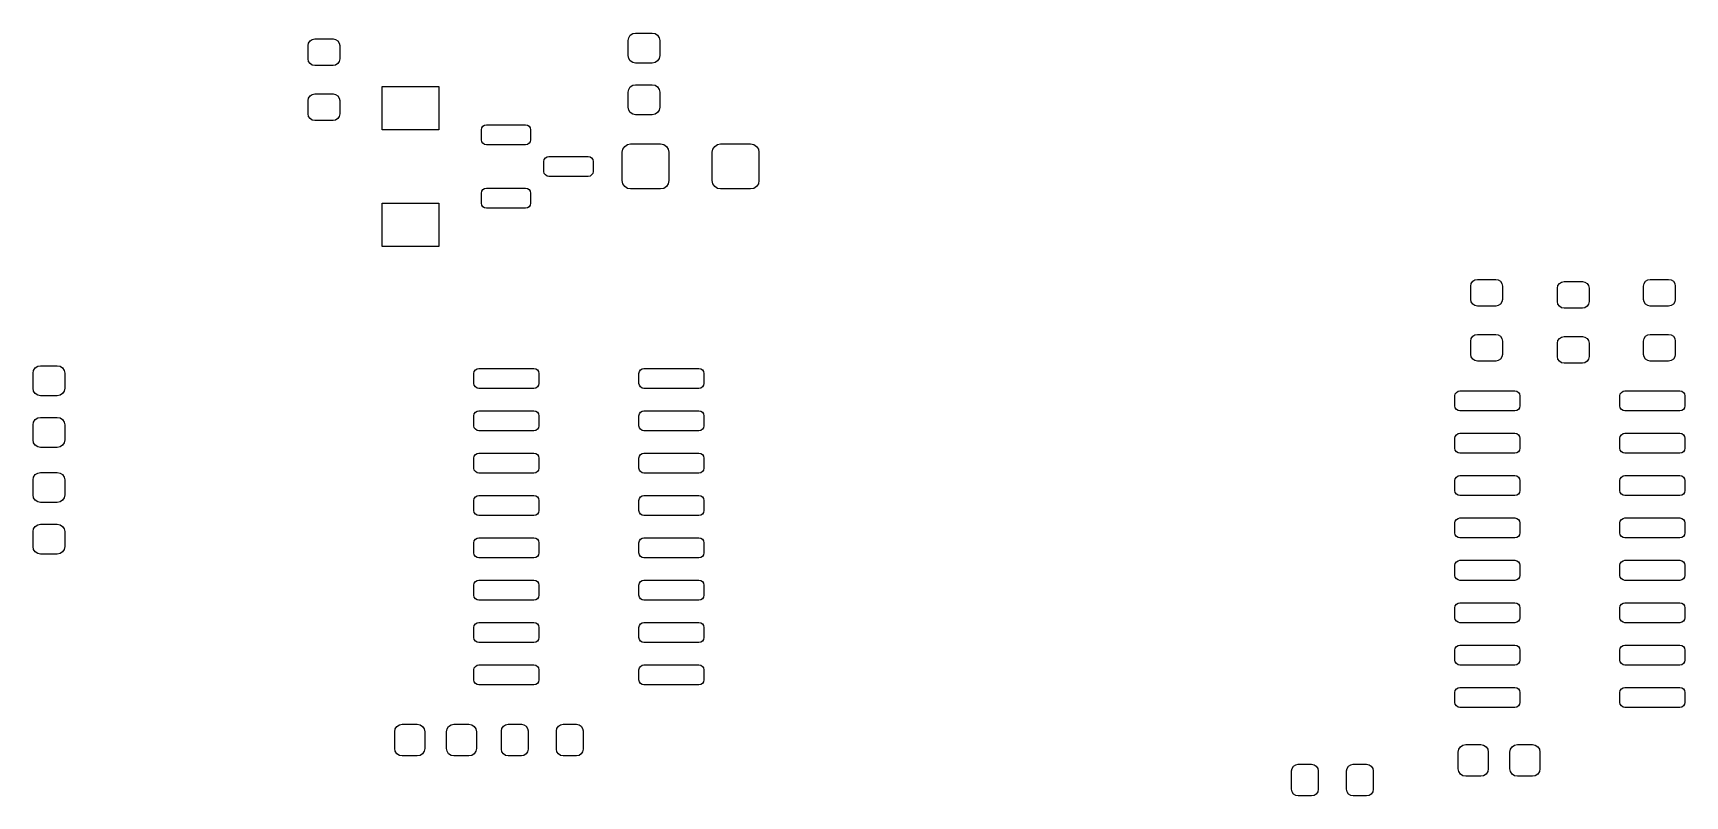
# Model space of a CAD drawing. Extents: x 3.75 to 5.7, y -3.32 to -2.42.
import ezdxf

# ---------------------------------------------------------------- set-up
doc = ezdxf.new("R2010")
doc.units = 0
doc.header["$MEASUREMENT"] = 0
doc.layers.add('BLACK', color=7, linetype='CONTINUOUS')

msp = doc.modelspace()

# ---------------------------------------------------------------- linework, layer by layer
at = {"layer": 'BLACK', "linetype": 'CONTINUOUS'}
for p, q in [((4.45043, -2.41992), (4.4533, -2.418)), ((4.4533, -2.418), (4.45669, -2.41732)), ((4.45669, -2.41732), (4.47638, -2.41732)), ((4.47638, -2.41732), (4.47977, -2.418)), ((4.47977, -2.418), (4.48264, -2.41992)), ((4.06988, -2.43209), (4.07048, -2.42907)), ((4.06988, -2.44783), (4.06988, -2.43209)), ((4.07048, -2.42907), (4.07219, -2.42652)), ((4.07219, -2.42652), (4.07474, -2.42481)), ((4.07474, -2.42481), (4.07776, -2.42421)), ((4.07776, -2.42421), (4.09941, -2.42421)), ((4.09941, -2.42421), (4.10242, -2.42481)), ((4.10242, -2.42481), (4.10498, -2.42652)), ((4.10498, -2.42652), (4.10668, -2.42907)), ((4.10668, -2.42907), (4.10728, -2.43209)), ((4.10728, -2.43209), (4.10728, -2.44783)), ((4.44783, -2.42618), (4.44851, -2.42279)), ((4.44783, -2.4439), (4.44783, -2.42618)), ((4.44851, -2.42279), (4.45043, -2.41992)), ((4.48264, -2.41992), (4.48456, -2.42279)), ((4.48456, -2.42279), (4.48524, -2.42618)), ((4.48524, -2.42618), (4.48524, -2.4439)), ((4.07048, -2.45085), (4.06988, -2.44783)), ((4.07219, -2.4534), (4.07048, -2.45085)), ((4.07474, -2.45511), (4.07219, -2.4534)), ((4.07776, -2.45571), (4.07474, -2.45511)), ((4.09941, -2.45571), (4.07776, -2.45571)), ((4.10242, -2.45511), (4.09941, -2.45571)), ((4.10498, -2.4534), (4.10242, -2.45511)), ((4.10668, -2.45085), (4.10498, -2.4534)), ((4.10728, -2.44783), (4.10668, -2.45085)), ((4.44851, -2.44729), (4.44783, -2.4439)), ((4.45043, -2.45016), (4.44851, -2.44729)), ((4.4533, -2.45208), (4.45043, -2.45016)), ((4.45669, -2.45276), (4.4533, -2.45208)), ((4.47638, -2.45276), (4.45669, -2.45276)), ((4.47977, -2.45208), (4.47638, -2.45276)), ((4.48264, -2.45016), (4.47977, -2.45208)), ((4.48456, -2.44729), (4.48264, -2.45016)), ((4.48524, -2.4439), (4.48456, -2.44729)), ((4.06988, -2.49705), (4.07048, -2.49403)), ((4.07048, -2.49403), (4.07219, -2.49148)), ((4.07219, -2.49148), (4.07474, -2.48977)), ((4.07474, -2.48977), (4.07776, -2.48917)), ((4.07776, -2.48917), (4.09941, -2.48917)), ((4.09941, -2.48917), (4.10242, -2.48977)), ((4.10242, -2.48977), (4.10498, -2.49148)), ((4.10498, -2.49148), (4.10668, -2.49403)), ((4.10668, -2.49403), (4.10728, -2.49705)), ((4.15748, -2.5315), (4.15748, -2.48031)), ((4.15748, -2.48031), (4.22441, -2.48031)), ((4.22441, -2.48031), (4.22441, -2.5315)), ((4.44783, -2.4872), (4.44851, -2.48381)), ((4.44783, -2.50492), (4.44783, -2.4872)), ((4.44851, -2.48381), (4.45043, -2.48094)), ((4.45043, -2.48094), (4.4533, -2.47902)), ((4.4533, -2.47902), (4.45669, -2.47835)), ((4.45669, -2.47835), (4.47638, -2.47835)), ((4.47638, -2.47835), (4.47977, -2.47902)), ((4.47977, -2.47902), (4.48264, -2.48094)), ((4.48264, -2.48094), (4.48456, -2.48381)), ((4.48456, -2.48381), (4.48524, -2.4872)), ((4.48524, -2.4872), (4.48524, -2.50492)), ((4.06988, -2.5128), (4.06988, -2.49705)), ((4.07048, -2.51581), (4.06988, -2.5128)), ((4.07219, -2.51836), (4.07048, -2.51581)), ((4.10668, -2.51581), (4.10498, -2.51836)), ((4.10728, -2.5128), (4.10668, -2.51581)), ((4.10728, -2.49705), (4.10728, -2.5128)), ((4.44851, -2.50831), (4.44783, -2.50492)), ((4.45043, -2.51118), (4.44851, -2.50831)), ((4.4533, -2.51311), (4.45043, -2.51118)), ((4.45669, -2.51378), (4.4533, -2.51311)), ((4.47638, -2.51378), (4.45669, -2.51378)), ((4.47977, -2.51311), (4.47638, -2.51378)), ((4.48264, -2.51118), (4.47977, -2.51311)), ((4.48456, -2.50831), (4.48264, -2.51118)), ((4.48524, -2.50492), (4.48456, -2.50831)), ((4.07474, -2.52007), (4.07219, -2.51836)), ((4.07776, -2.52067), (4.07474, -2.52007)), ((4.09941, -2.52067), (4.07776, -2.52067)), ((4.10242, -2.52007), (4.09941, -2.52067)), ((4.10498, -2.51836), (4.10242, -2.52007)), ((4.22441, -2.5315), (4.15748, -2.5315)), ((4.27461, -2.5315), (4.27506, -2.52924)), ((4.27461, -2.54331), (4.27461, -2.5315)), ((4.27506, -2.52924), (4.27634, -2.52732)), ((4.27634, -2.52732), (4.27825, -2.52604)), ((4.27825, -2.52604), (4.28051, -2.52559)), ((4.28051, -2.52559), (4.32677, -2.52559)), ((4.32677, -2.52559), (4.32903, -2.52604)), ((4.32903, -2.52604), (4.33095, -2.52732)), ((4.33095, -2.52732), (4.33223, -2.52924)), ((4.33223, -2.52924), (4.33268, -2.5315)), ((4.33268, -2.5315), (4.33268, -2.54331)), ((4.27506, -2.54557), (4.27461, -2.54331)), ((4.27634, -2.54748), (4.27506, -2.54557)), ((4.27825, -2.54876), (4.27634, -2.54748)), ((4.28051, -2.54921), (4.27825, -2.54876)), ((4.32677, -2.54921), (4.28051, -2.54921)), ((4.32903, -2.54876), (4.32677, -2.54921)), ((4.33095, -2.54748), (4.32903, -2.54876)), ((4.33223, -2.54557), (4.33095, -2.54748)), ((4.33268, -2.54331), (4.33223, -2.54557)), ((4.44094, -2.55807), (4.44169, -2.5543)), ((4.44169, -2.5543), (4.44383, -2.55111)), ((4.44383, -2.55111), (4.44702, -2.54898)), ((4.44702, -2.54898), (4.45079, -2.54823)), ((4.45079, -2.54823), (4.48622, -2.54823)), ((4.48622, -2.54823), (4.48999, -2.54898)), ((4.48999, -2.54898), (4.49318, -2.55111)), ((4.49318, -2.55111), (4.49531, -2.5543)), ((4.49531, -2.5543), (4.49606, -2.55807)), ((4.54724, -2.55807), (4.54799, -2.5543)), ((4.54799, -2.5543), (4.55013, -2.55111)), ((4.55013, -2.55111), (4.55332, -2.54898)), ((4.55332, -2.54898), (4.55709, -2.54823)), ((4.55709, -2.54823), (4.59252, -2.54823)), ((4.59252, -2.54823), (4.59629, -2.54898)), ((4.59629, -2.54898), (4.59948, -2.55111)), ((4.59948, -2.55111), (4.60161, -2.5543)), ((4.60161, -2.5543), (4.60236, -2.55807)), ((4.34843, -2.5689), (4.34887, -2.56664)), ((4.34843, -2.58071), (4.34843, -2.5689)), ((4.34887, -2.56664), (4.35015, -2.56472)), ((4.35015, -2.56472), (4.35207, -2.56344)), ((4.35207, -2.56344), (4.35433, -2.56299)), ((4.35433, -2.56299), (4.40059, -2.56299)), ((4.40059, -2.56299), (4.40285, -2.56344)), ((4.40285, -2.56344), (4.40477, -2.56472)), ((4.40477, -2.56472), (4.40605, -2.56664)), ((4.40605, -2.56664), (4.4065, -2.5689)), ((4.4065, -2.5689), (4.4065, -2.58071)), ((4.44094, -2.59154), (4.44094, -2.55807)), ((4.49606, -2.55807), (4.49606, -2.59154)), ((4.54724, -2.59154), (4.54724, -2.55807)), ((4.60236, -2.55807), (4.60236, -2.59154)), ((4.34887, -2.58297), (4.34843, -2.58071)), ((4.35015, -2.58488), (4.34887, -2.58297)), ((4.35207, -2.58616), (4.35015, -2.58488)), ((4.35433, -2.58661), (4.35207, -2.58616)), ((4.40059, -2.58661), (4.35433, -2.58661)), ((4.40285, -2.58616), (4.40059, -2.58661)), ((4.40477, -2.58488), (4.40285, -2.58616)), ((4.40605, -2.58297), (4.40477, -2.58488)), ((4.4065, -2.58071), (4.40605, -2.58297)), ((4.44169, -2.5953), (4.44094, -2.59154)), ((4.49606, -2.59154), (4.49531, -2.5953)), ((4.54799, -2.5953), (4.54724, -2.59154)), ((4.60236, -2.59154), (4.60161, -2.5953)), ((4.27461, -2.6063), (4.27506, -2.60404)), ((4.27461, -2.61811), (4.27461, -2.6063)), ((4.27506, -2.60404), (4.27634, -2.60212)), ((4.27634, -2.60212), (4.27825, -2.60084)), ((4.27825, -2.60084), (4.28051, -2.60039)), ((4.28051, -2.60039), (4.32677, -2.60039)), ((4.32677, -2.60039), (4.32903, -2.60084)), ((4.32903, -2.60084), (4.33095, -2.60212)), ((4.33095, -2.60212), (4.33223, -2.60404)), ((4.33223, -2.60404), (4.33268, -2.6063)), ((4.33268, -2.6063), (4.33268, -2.61811)), ((4.44383, -2.5985), (4.44169, -2.5953)), ((4.44702, -2.60063), (4.44383, -2.5985)), ((4.45079, -2.60138), (4.44702, -2.60063)), ((4.48622, -2.60138), (4.45079, -2.60138)), ((4.48999, -2.60063), (4.48622, -2.60138)), ((4.49318, -2.5985), (4.48999, -2.60063)), ((4.49531, -2.5953), (4.49318, -2.5985)), ((4.55013, -2.5985), (4.54799, -2.5953)), ((4.55332, -2.60063), (4.55013, -2.5985)), ((4.55709, -2.60138), (4.55332, -2.60063)), ((4.59252, -2.60138), (4.55709, -2.60138)), ((4.59629, -2.60063), (4.59252, -2.60138)), ((4.59948, -2.5985), (4.59629, -2.60063)), ((4.60161, -2.5953), (4.59948, -2.5985)), ((4.15748, -2.66929), (4.15748, -2.61811)), ((4.15748, -2.61811), (4.22441, -2.61811)), ((4.22441, -2.61811), (4.22441, -2.66929)), ((4.27506, -2.62037), (4.27461, -2.61811)), ((4.27634, -2.62229), (4.27506, -2.62037)), ((4.27825, -2.62357), (4.27634, -2.62229)), ((4.28051, -2.62402), (4.27825, -2.62357)), ((4.32677, -2.62402), (4.28051, -2.62402)), ((4.32903, -2.62357), (4.32677, -2.62402)), ((4.33095, -2.62229), (4.32903, -2.62357)), ((4.33223, -2.62037), (4.33095, -2.62229)), ((4.33268, -2.61811), (4.33223, -2.62037)), ((4.22441, -2.66929), (4.15748, -2.66929)), ((5.44351, -2.71293), (5.44522, -2.71038)), ((5.44522, -2.71038), (5.44777, -2.70867)), ((5.44777, -2.70867), (5.45079, -2.70807)), ((5.45079, -2.70807), (5.47244, -2.70807)), ((5.47244, -2.70807), (5.47545, -2.70867)), ((5.47545, -2.70867), (5.47801, -2.71038)), ((5.47801, -2.71038), (5.47972, -2.71293)), ((5.54758, -2.71294), (5.55014, -2.71123)), ((5.55014, -2.71123), (5.55315, -2.71063)), ((5.55315, -2.71063), (5.5748, -2.71063)), ((5.5748, -2.71063), (5.57782, -2.71123)), ((5.57782, -2.71123), (5.58037, -2.71294)), ((5.64765, -2.71293), (5.64935, -2.71038)), ((5.64935, -2.71038), (5.65191, -2.70867)), ((5.65191, -2.70867), (5.65492, -2.70807)), ((5.65492, -2.70807), (5.67657, -2.70807)), ((5.67657, -2.70807), (5.67959, -2.70867)), ((5.67959, -2.70867), (5.68214, -2.71038)), ((5.68214, -2.71038), (5.68385, -2.71293)), ((5.44291, -2.71594), (5.44351, -2.71293)), ((5.44291, -2.73169), (5.44291, -2.71594)), ((5.47972, -2.71293), (5.48031, -2.71594)), ((5.48031, -2.71594), (5.48031, -2.73169)), ((5.54528, -2.7185), (5.54587, -2.71549)), ((5.54528, -2.73425), (5.54528, -2.7185)), ((5.54587, -2.71549), (5.54758, -2.71294)), ((5.58037, -2.71294), (5.58208, -2.71549)), ((5.58208, -2.71549), (5.58268, -2.7185)), ((5.58268, -2.7185), (5.58268, -2.73425)), ((5.64705, -2.71594), (5.64765, -2.71293)), ((5.64705, -2.73169), (5.64705, -2.71594)), ((5.68385, -2.71293), (5.68445, -2.71594)), ((5.68445, -2.71594), (5.68445, -2.73169)), ((5.44351, -2.73471), (5.44291, -2.73169)), ((5.44522, -2.73726), (5.44351, -2.73471)), ((5.44777, -2.73897), (5.44522, -2.73726)), ((5.45079, -2.73957), (5.44777, -2.73897)), ((5.47244, -2.73957), (5.45079, -2.73957)), ((5.47545, -2.73897), (5.47244, -2.73957)), ((5.47801, -2.73726), (5.47545, -2.73897)), ((5.47972, -2.73471), (5.47801, -2.73726)), ((5.48031, -2.73169), (5.47972, -2.73471)), ((5.54587, -2.73727), (5.54528, -2.73425)), ((5.54758, -2.73982), (5.54587, -2.73727)), ((5.55014, -2.74153), (5.54758, -2.73982)), ((5.55315, -2.74213), (5.55014, -2.74153)), ((5.5748, -2.74213), (5.55315, -2.74213)), ((5.57782, -2.74153), (5.5748, -2.74213)), ((5.58037, -2.73982), (5.57782, -2.74153)), ((5.58208, -2.73727), (5.58037, -2.73982)), ((5.58268, -2.73425), (5.58208, -2.73727)), ((5.64765, -2.73471), (5.64705, -2.73169)), ((5.64935, -2.73726), (5.64765, -2.73471)), ((5.65191, -2.73897), (5.64935, -2.73726)), ((5.65492, -2.73957), (5.65191, -2.73897)), ((5.67657, -2.73957), (5.65492, -2.73957)), ((5.67959, -2.73897), (5.67657, -2.73957)), ((5.68214, -2.73726), (5.67959, -2.73897)), ((5.68385, -2.73471), (5.68214, -2.73726)), ((5.68445, -2.73169), (5.68385, -2.73471)), ((5.44291, -2.78091), (5.44351, -2.77789)), ((5.44291, -2.79665), (5.44291, -2.78091)), ((5.44351, -2.77789), (5.44522, -2.77534)), ((5.44522, -2.77534), (5.44777, -2.77363)), ((5.44777, -2.77363), (5.45079, -2.77303)), ((5.45079, -2.77303), (5.47244, -2.77303)), ((5.47244, -2.77303), (5.47545, -2.77363)), ((5.47545, -2.77363), (5.47801, -2.77534)), ((5.47801, -2.77534), (5.47972, -2.77789)), ((5.47972, -2.77789), (5.48031, -2.78091)), ((5.48031, -2.78091), (5.48031, -2.79665)), ((5.54528, -2.78346), (5.54587, -2.78045)), ((5.54528, -2.79921), (5.54528, -2.78346)), ((5.54587, -2.78045), (5.54758, -2.7779)), ((5.54758, -2.7779), (5.55014, -2.77619)), ((5.55014, -2.77619), (5.55315, -2.77559)), ((5.55315, -2.77559), (5.5748, -2.77559)), ((5.5748, -2.77559), (5.57782, -2.77619)), ((5.57782, -2.77619), (5.58037, -2.7779)), ((5.58037, -2.7779), (5.58208, -2.78045)), ((5.58208, -2.78045), (5.58268, -2.78346)), ((5.58268, -2.78346), (5.58268, -2.79921)), ((5.64705, -2.78091), (5.64765, -2.77789)), ((5.64705, -2.79665), (5.64705, -2.78091)), ((5.64765, -2.77789), (5.64935, -2.77534)), ((5.64935, -2.77534), (5.65191, -2.77363)), ((5.65191, -2.77363), (5.65492, -2.77303)), ((5.65492, -2.77303), (5.67657, -2.77303)), ((5.67657, -2.77303), (5.67959, -2.77363)), ((5.67959, -2.77363), (5.68214, -2.77534)), ((5.68214, -2.77534), (5.68385, -2.77789)), ((5.68385, -2.77789), (5.68445, -2.78091)), ((5.68445, -2.78091), (5.68445, -2.79665)), ((5.44351, -2.79967), (5.44291, -2.79665)), ((5.44522, -2.80222), (5.44351, -2.79967)), ((5.44777, -2.80393), (5.44522, -2.80222)), ((5.45079, -2.80453), (5.44777, -2.80393)), ((5.47244, -2.80453), (5.45079, -2.80453)), ((5.47545, -2.80393), (5.47244, -2.80453)), ((5.47801, -2.80222), (5.47545, -2.80393)), ((5.47972, -2.79967), (5.47801, -2.80222)), ((5.48031, -2.79665), (5.47972, -2.79967)), ((5.54587, -2.80223), (5.54528, -2.79921)), ((5.54758, -2.80478), (5.54587, -2.80223)), ((5.55014, -2.80649), (5.54758, -2.80478)), ((5.55315, -2.80709), (5.55014, -2.80649)), ((5.5748, -2.80709), (5.55315, -2.80709)), ((5.57782, -2.80649), (5.5748, -2.80709)), ((5.58037, -2.80478), (5.57782, -2.80649)), ((5.58208, -2.80223), (5.58037, -2.80478)), ((5.58268, -2.79921), (5.58208, -2.80223)), ((5.64765, -2.79967), (5.64705, -2.79665)), ((5.64935, -2.80222), (5.64765, -2.79967)), ((5.65191, -2.80393), (5.64935, -2.80222)), ((5.65492, -2.80453), (5.65191, -2.80393)), ((5.67657, -2.80453), (5.65492, -2.80453)), ((5.67959, -2.80393), (5.67657, -2.80453)), ((5.68214, -2.80222), (5.67959, -2.80393)), ((5.68385, -2.79967), (5.68214, -2.80222)), ((5.68445, -2.79665), (5.68385, -2.79967)), ((3.74508, -2.8189), (3.74575, -2.81551)), ((3.74508, -2.83661), (3.74508, -2.8189)), ((3.74575, -2.81551), (3.74767, -2.81263)), ((3.74767, -2.81263), (3.75055, -2.81071)), ((3.75055, -2.81071), (3.75394, -2.81004)), ((3.75394, -2.81004), (3.77362, -2.81004)), ((3.77362, -2.81004), (3.77701, -2.81071)), ((3.77701, -2.81071), (3.77989, -2.81263)), ((3.77989, -2.81263), (3.78181, -2.81551)), ((3.78181, -2.81551), (3.78248, -2.8189)), ((3.78248, -2.8189), (3.78248, -2.83661)), ((4.26575, -2.81909), (4.2662, -2.81683)), ((4.26575, -2.83091), (4.26575, -2.81909)), ((4.2662, -2.81683), (4.26748, -2.81492)), ((4.26748, -2.81492), (4.26939, -2.81364)), ((4.26939, -2.81364), (4.27165, -2.81319)), ((4.27165, -2.81319), (4.33661, -2.81319)), ((4.33661, -2.81319), (4.33887, -2.81364)), ((4.33887, -2.81364), (4.34079, -2.81492)), ((4.34079, -2.81492), (4.34207, -2.81683)), ((4.34207, -2.81683), (4.34252, -2.81909)), ((4.34252, -2.81909), (4.34252, -2.83091)), ((4.46063, -2.81909), (4.46108, -2.81683)), ((4.46063, -2.83091), (4.46063, -2.81909)), ((4.46108, -2.81683), (4.46236, -2.81492)), ((4.46236, -2.81492), (4.46428, -2.81364)), ((4.46428, -2.81364), (4.46654, -2.81319)), ((4.46654, -2.81319), (4.5315, -2.81319)), ((4.5315, -2.81319), (4.53376, -2.81364)), ((4.53376, -2.81364), (4.53567, -2.81492)), ((4.53567, -2.81492), (4.53695, -2.81683)), ((4.53695, -2.81683), (4.5374, -2.81909)), ((4.5374, -2.81909), (4.5374, -2.83091)), ((3.74575, -2.84), (3.74508, -2.83661)), ((3.74767, -2.84288), (3.74575, -2.84)), ((3.75055, -2.8448), (3.74767, -2.84288)), ((3.75394, -2.84547), (3.75055, -2.8448)), ((3.77362, -2.84547), (3.75394, -2.84547)), ((3.77701, -2.8448), (3.77362, -2.84547)), ((3.77989, -2.84288), (3.77701, -2.8448)), ((3.78181, -2.84), (3.77989, -2.84288)), ((3.78248, -2.83661), (3.78181, -2.84)), ((4.2662, -2.83317), (4.26575, -2.83091)), ((4.26748, -2.83508), (4.2662, -2.83317)), ((4.26939, -2.83636), (4.26748, -2.83508)), ((4.27165, -2.83681), (4.26939, -2.83636)), ((4.33661, -2.83681), (4.27165, -2.83681)), ((4.33887, -2.83636), (4.33661, -2.83681)), ((4.34079, -2.83508), (4.33887, -2.83636)), ((4.34207, -2.83317), (4.34079, -2.83508)), ((4.34252, -2.83091), (4.34207, -2.83317)), ((4.46108, -2.83317), (4.46063, -2.83091)), ((4.46236, -2.83508), (4.46108, -2.83317)), ((4.46428, -2.83636), (4.46236, -2.83508)), ((4.46654, -2.83681), (4.46428, -2.83636)), ((4.5315, -2.83681), (4.46654, -2.83681)), ((4.53376, -2.83636), (4.5315, -2.83681)), ((4.53567, -2.83508), (4.53376, -2.83636)), ((4.53695, -2.83317), (4.53567, -2.83508)), ((4.5374, -2.83091), (4.53695, -2.83317)), ((5.42421, -2.84567), (5.42466, -2.84341)), ((5.42421, -2.85748), (5.42421, -2.84567)), ((5.42466, -2.84341), (5.42594, -2.84149)), ((5.42594, -2.84149), (5.42786, -2.84021)), ((5.42786, -2.84021), (5.43012, -2.83976)), ((5.43012, -2.83976), (5.49508, -2.83976)), ((5.49508, -2.83976), (5.49734, -2.84021)), ((5.49734, -2.84021), (5.49925, -2.84149)), ((5.49925, -2.84149), (5.50053, -2.84341)), ((5.50053, -2.84341), (5.50098, -2.84567)), ((5.50098, -2.84567), (5.50098, -2.85748)), ((5.61909, -2.84567), (5.61954, -2.84341)), ((5.61909, -2.85748), (5.61909, -2.84567)), ((5.61954, -2.84341), (5.62082, -2.84149)), ((5.62082, -2.84149), (5.62274, -2.84021)), ((5.62274, -2.84021), (5.625, -2.83976)), ((5.625, -2.83976), (5.68996, -2.83976)), ((5.68996, -2.83976), (5.69222, -2.84021)), ((5.69222, -2.84021), (5.69414, -2.84149)), ((5.69414, -2.84149), (5.69542, -2.84341)), ((5.69542, -2.84341), (5.69587, -2.84567)), ((5.69587, -2.84567), (5.69587, -2.85748)), ((4.26575, -2.86909), (4.2662, -2.86683)), ((4.2662, -2.86683), (4.26748, -2.86492)), ((4.26748, -2.86492), (4.26939, -2.86364)), ((4.26939, -2.86364), (4.27165, -2.86319)), ((4.27165, -2.86319), (4.33661, -2.86319)), ((4.33661, -2.86319), (4.33887, -2.86364)), ((4.33887, -2.86364), (4.34079, -2.86492)), ((4.34079, -2.86492), (4.34207, -2.86683)), ((4.34207, -2.86683), (4.34252, -2.86909)), ((4.46063, -2.86909), (4.46108, -2.86683)), ((4.46108, -2.86683), (4.46236, -2.86492)), ((4.46236, -2.86492), (4.46428, -2.86364)), ((4.46428, -2.86364), (4.46654, -2.86319)), ((4.46654, -2.86319), (4.5315, -2.86319)), ((4.5315, -2.86319), (4.53376, -2.86364)), ((4.53376, -2.86364), (4.53567, -2.86492)), ((4.53567, -2.86492), (4.53695, -2.86683)), ((4.53695, -2.86683), (4.5374, -2.86909)), ((5.42466, -2.85974), (5.42421, -2.85748)), ((5.42594, -2.86166), (5.42466, -2.85974)), ((5.42786, -2.86294), (5.42594, -2.86166)), ((5.43012, -2.86339), (5.42786, -2.86294)), ((5.49508, -2.86339), (5.43012, -2.86339)), ((5.49734, -2.86294), (5.49508, -2.86339)), ((5.49925, -2.86166), (5.49734, -2.86294)), ((5.50053, -2.85974), (5.49925, -2.86166)), ((5.50098, -2.85748), (5.50053, -2.85974)), ((5.61954, -2.85974), (5.61909, -2.85748)), ((5.62082, -2.86166), (5.61954, -2.85974)), ((5.62274, -2.86294), (5.62082, -2.86166)), ((5.625, -2.86339), (5.62274, -2.86294)), ((5.68996, -2.86339), (5.625, -2.86339)), ((5.69222, -2.86294), (5.68996, -2.86339)), ((5.69414, -2.86166), (5.69222, -2.86294)), ((5.69542, -2.85974), (5.69414, -2.86166)), ((5.69587, -2.85748), (5.69542, -2.85974)), ((3.74508, -2.87992), (3.74575, -2.87653)), ((3.74508, -2.89764), (3.74508, -2.87992)), ((3.74575, -2.87653), (3.74767, -2.87366)), ((3.74767, -2.87366), (3.75055, -2.87174)), ((3.75055, -2.87174), (3.75394, -2.87106)), ((3.75394, -2.87106), (3.77362, -2.87106)), ((3.77362, -2.87106), (3.77701, -2.87174)), ((3.77701, -2.87174), (3.77989, -2.87366)), ((3.77989, -2.87366), (3.78181, -2.87653)), ((3.78181, -2.87653), (3.78248, -2.87992)), ((3.78248, -2.87992), (3.78248, -2.89764)), ((4.26575, -2.88091), (4.26575, -2.86909)), ((4.2662, -2.88317), (4.26575, -2.88091)), ((4.26748, -2.88508), (4.2662, -2.88317)), ((4.26939, -2.88636), (4.26748, -2.88508)), ((4.27165, -2.88681), (4.26939, -2.88636)), ((4.33661, -2.88681), (4.27165, -2.88681)), ((4.33887, -2.88636), (4.33661, -2.88681)), ((4.34079, -2.88508), (4.33887, -2.88636)), ((4.34207, -2.88317), (4.34079, -2.88508)), ((4.34252, -2.88091), (4.34207, -2.88317)), ((4.34252, -2.86909), (4.34252, -2.88091)), ((4.46063, -2.88091), (4.46063, -2.86909)), ((4.46108, -2.88317), (4.46063, -2.88091)), ((4.46236, -2.88508), (4.46108, -2.88317)), ((4.46428, -2.88636), (4.46236, -2.88508)), ((4.46654, -2.88681), (4.46428, -2.88636)), ((4.5315, -2.88681), (4.46654, -2.88681)), ((4.53376, -2.88636), (4.5315, -2.88681)), ((4.53567, -2.88508), (4.53376, -2.88636)), ((4.53695, -2.88317), (4.53567, -2.88508)), ((4.5374, -2.88091), (4.53695, -2.88317)), ((4.5374, -2.86909), (4.5374, -2.88091)), ((3.74575, -2.90103), (3.74508, -2.89764)), ((3.74767, -2.9039), (3.74575, -2.90103)), ((3.75055, -2.90582), (3.74767, -2.9039)), ((3.75394, -2.9065), (3.75055, -2.90582)), ((3.77362, -2.9065), (3.75394, -2.9065)), ((3.77701, -2.90582), (3.77362, -2.9065)), ((3.77989, -2.9039), (3.77701, -2.90582)), ((3.78181, -2.90103), (3.77989, -2.9039)), ((3.78248, -2.89764), (3.78181, -2.90103)), ((5.42421, -2.89567), (5.42466, -2.89341)), ((5.42421, -2.90748), (5.42421, -2.89567)), ((5.42466, -2.89341), (5.42594, -2.89149)), ((5.42594, -2.89149), (5.42786, -2.89021)), ((5.42786, -2.89021), (5.43012, -2.88976)), ((5.43012, -2.88976), (5.49508, -2.88976)), ((5.49508, -2.88976), (5.49734, -2.89021)), ((5.49734, -2.89021), (5.49925, -2.89149)), ((5.49925, -2.89149), (5.50053, -2.89341)), ((5.50053, -2.89341), (5.50098, -2.89567)), ((5.50098, -2.89567), (5.50098, -2.90748)), ((5.61909, -2.89567), (5.61954, -2.89341)), ((5.61909, -2.90748), (5.61909, -2.89567)), ((5.61954, -2.89341), (5.62082, -2.89149)), ((5.62082, -2.89149), (5.62274, -2.89021)), ((5.62274, -2.89021), (5.625, -2.88976)), ((5.625, -2.88976), (5.68996, -2.88976)), ((5.68996, -2.88976), (5.69222, -2.89021)), ((5.69222, -2.89021), (5.69414, -2.89149)), ((5.69414, -2.89149), (5.69542, -2.89341)), ((5.69542, -2.89341), (5.69587, -2.89567)), ((5.69587, -2.89567), (5.69587, -2.90748)), ((4.26575, -2.91909), (4.2662, -2.91683)), ((4.26575, -2.93091), (4.26575, -2.91909)), ((4.2662, -2.91683), (4.26748, -2.91492)), ((4.26748, -2.91492), (4.26939, -2.91364)), ((4.26939, -2.91364), (4.27165, -2.91319)), ((4.27165, -2.91319), (4.33661, -2.91319)), ((4.33661, -2.91319), (4.33887, -2.91364)), ((4.33887, -2.91364), (4.34079, -2.91492)), ((4.34079, -2.91492), (4.34207, -2.91683)), ((4.34207, -2.91683), (4.34252, -2.91909)), ((4.34252, -2.91909), (4.34252, -2.93091)), ((4.46063, -2.91909), (4.46108, -2.91683)), ((4.46063, -2.93091), (4.46063, -2.91909)), ((4.46108, -2.91683), (4.46236, -2.91492)), ((4.46236, -2.91492), (4.46428, -2.91364)), ((4.46428, -2.91364), (4.46654, -2.91319)), ((4.46654, -2.91319), (4.5315, -2.91319)), ((4.5315, -2.91319), (4.53376, -2.91364)), ((4.53376, -2.91364), (4.53567, -2.91492)), ((4.53567, -2.91492), (4.53695, -2.91683)), ((4.53695, -2.91683), (4.5374, -2.91909)), ((4.5374, -2.91909), (4.5374, -2.93091)), ((5.42466, -2.90974), (5.42421, -2.90748)), ((5.42594, -2.91166), (5.42466, -2.90974)), ((5.42786, -2.91294), (5.42594, -2.91166)), ((5.43012, -2.91339), (5.42786, -2.91294)), ((5.49508, -2.91339), (5.43012, -2.91339)), ((5.49734, -2.91294), (5.49508, -2.91339)), ((5.49925, -2.91166), (5.49734, -2.91294)), ((5.50053, -2.90974), (5.49925, -2.91166)), ((5.50098, -2.90748), (5.50053, -2.90974)), ((5.61954, -2.90974), (5.61909, -2.90748)), ((5.62082, -2.91166), (5.61954, -2.90974)), ((5.62274, -2.91294), (5.62082, -2.91166)), ((5.625, -2.91339), (5.62274, -2.91294)), ((5.68996, -2.91339), (5.625, -2.91339)), ((5.69222, -2.91294), (5.68996, -2.91339)), ((5.69414, -2.91166), (5.69222, -2.91294)), ((5.69542, -2.90974), (5.69414, -2.91166)), ((5.69587, -2.90748), (5.69542, -2.90974)), ((3.74508, -2.94488), (3.74575, -2.94149)), ((3.74508, -2.9626), (3.74508, -2.94488)), ((3.74575, -2.94149), (3.74767, -2.93862)), ((3.74767, -2.93862), (3.75055, -2.9367)), ((3.75055, -2.9367), (3.75394, -2.93602)), ((3.75394, -2.93602), (3.77362, -2.93602)), ((3.77362, -2.93602), (3.77701, -2.9367)), ((3.77701, -2.9367), (3.77989, -2.93862)), ((3.77989, -2.93862), (3.78181, -2.94149)), ((3.78181, -2.94149), (3.78248, -2.94488)), ((3.78248, -2.94488), (3.78248, -2.9626)), ((4.2662, -2.93317), (4.26575, -2.93091)), ((4.26748, -2.93508), (4.2662, -2.93317)), ((4.26939, -2.93636), (4.26748, -2.93508)), ((4.27165, -2.93681), (4.26939, -2.93636)), ((4.33661, -2.93681), (4.27165, -2.93681)), ((4.33887, -2.93636), (4.33661, -2.93681)), ((4.34079, -2.93508), (4.33887, -2.93636)), ((4.34207, -2.93317), (4.34079, -2.93508)), ((4.34252, -2.93091), (4.34207, -2.93317)), ((4.46108, -2.93317), (4.46063, -2.93091)), ((4.46236, -2.93508), (4.46108, -2.93317)), ((4.46428, -2.93636), (4.46236, -2.93508)), ((4.46654, -2.93681), (4.46428, -2.93636)), ((4.5315, -2.93681), (4.46654, -2.93681)), ((4.53376, -2.93636), (4.5315, -2.93681)), ((4.53567, -2.93508), (4.53376, -2.93636)), ((4.53695, -2.93317), (4.53567, -2.93508)), ((4.5374, -2.93091), (4.53695, -2.93317)), ((5.42421, -2.94567), (5.42466, -2.94341)), ((5.42421, -2.95748), (5.42421, -2.94567)), ((5.42466, -2.94341), (5.42594, -2.94149)), ((5.42594, -2.94149), (5.42786, -2.94021)), ((5.42786, -2.94021), (5.43012, -2.93976)), ((5.43012, -2.93976), (5.49508, -2.93976)), ((5.49508, -2.93976), (5.49734, -2.94021)), ((5.49734, -2.94021), (5.49925, -2.94149)), ((5.49925, -2.94149), (5.50053, -2.94341)), ((5.50053, -2.94341), (5.50098, -2.94567)), ((5.50098, -2.94567), (5.50098, -2.95748)), ((5.61909, -2.94567), (5.61954, -2.94341)), ((5.61909, -2.95748), (5.61909, -2.94567)), ((5.61954, -2.94341), (5.62082, -2.94149)), ((5.62082, -2.94149), (5.62274, -2.94021)), ((5.62274, -2.94021), (5.625, -2.93976)), ((5.625, -2.93976), (5.68996, -2.93976)), ((5.68996, -2.93976), (5.69222, -2.94021)), ((5.69222, -2.94021), (5.69414, -2.94149)), ((5.69414, -2.94149), (5.69542, -2.94341)), ((5.69542, -2.94341), (5.69587, -2.94567)), ((5.69587, -2.94567), (5.69587, -2.95748)), ((3.74575, -2.96599), (3.74508, -2.9626)), ((3.78248, -2.9626), (3.78181, -2.96599)), ((4.2662, -2.96683), (4.26748, -2.96492)), ((4.26748, -2.96492), (4.26939, -2.96364)), ((4.26939, -2.96364), (4.27165, -2.96319)), ((4.27165, -2.96319), (4.33661, -2.96319)), ((4.33661, -2.96319), (4.33887, -2.96364)), ((4.33887, -2.96364), (4.34079, -2.96492)), ((4.34079, -2.96492), (4.34207, -2.96683)), ((4.46108, -2.96683), (4.46236, -2.96492)), ((4.46236, -2.96492), (4.46428, -2.96364)), ((4.46428, -2.96364), (4.46654, -2.96319)), ((4.46654, -2.96319), (4.5315, -2.96319)), ((4.5315, -2.96319), (4.53376, -2.96364)), ((4.53376, -2.96364), (4.53567, -2.96492)), ((4.53567, -2.96492), (4.53695, -2.96683)), ((5.42466, -2.95974), (5.42421, -2.95748)), ((5.42594, -2.96166), (5.42466, -2.95974)), ((5.42786, -2.96294), (5.42594, -2.96166)), ((5.43012, -2.96339), (5.42786, -2.96294)), ((5.49508, -2.96339), (5.43012, -2.96339)), ((5.49734, -2.96294), (5.49508, -2.96339)), ((5.49925, -2.96166), (5.49734, -2.96294)), ((5.50053, -2.95974), (5.49925, -2.96166)), ((5.50098, -2.95748), (5.50053, -2.95974)), ((5.61954, -2.95974), (5.61909, -2.95748)), ((5.62082, -2.96166), (5.61954, -2.95974)), ((5.62274, -2.96294), (5.62082, -2.96166)), ((5.625, -2.96339), (5.62274, -2.96294)), ((5.68996, -2.96339), (5.625, -2.96339)), ((5.69222, -2.96294), (5.68996, -2.96339)), ((5.69414, -2.96166), (5.69222, -2.96294)), ((5.69542, -2.95974), (5.69414, -2.96166)), ((5.69587, -2.95748), (5.69542, -2.95974)), ((3.74767, -2.96886), (3.74575, -2.96599)), ((3.75055, -2.97078), (3.74767, -2.96886)), ((3.75394, -2.97146), (3.75055, -2.97078)), ((3.77362, -2.97146), (3.75394, -2.97146)), ((3.77701, -2.97078), (3.77362, -2.97146)), ((3.77989, -2.96886), (3.77701, -2.97078)), ((3.78181, -2.96599), (3.77989, -2.96886)), ((4.26575, -2.96909), (4.2662, -2.96683)), ((4.26575, -2.98091), (4.26575, -2.96909)), ((4.2662, -2.98317), (4.26575, -2.98091)), ((4.26748, -2.98508), (4.2662, -2.98317)), ((4.34207, -2.98317), (4.34079, -2.98508)), ((4.34207, -2.96683), (4.34252, -2.96909)), ((4.34252, -2.98091), (4.34207, -2.98317)), ((4.34252, -2.96909), (4.34252, -2.98091)), ((4.46063, -2.96909), (4.46108, -2.96683)), ((4.46063, -2.98091), (4.46063, -2.96909)), ((4.46108, -2.98317), (4.46063, -2.98091)), ((4.46236, -2.98508), (4.46108, -2.98317)), ((4.53695, -2.98317), (4.53567, -2.98508)), ((4.53695, -2.96683), (4.5374, -2.96909)), ((4.5374, -2.98091), (4.53695, -2.98317)), ((4.5374, -2.96909), (4.5374, -2.98091)), ((3.74508, -3.00591), (3.74575, -3.00252)), ((3.74575, -3.00252), (3.74767, -2.99964)), ((3.74767, -2.99964), (3.75055, -2.99772)), ((3.75055, -2.99772), (3.75394, -2.99705)), ((3.75394, -2.99705), (3.77362, -2.99705)), ((3.77362, -2.99705), (3.77701, -2.99772)), ((3.77701, -2.99772), (3.77989, -2.99964)), ((3.77989, -2.99964), (3.78181, -3.00252)), ((3.78181, -3.00252), (3.78248, -3.00591)), ((4.26939, -2.98636), (4.26748, -2.98508)), ((4.27165, -2.98681), (4.26939, -2.98636)), ((4.33661, -2.98681), (4.27165, -2.98681)), ((4.33887, -2.98636), (4.33661, -2.98681)), ((4.34079, -2.98508), (4.33887, -2.98636)), ((4.46428, -2.98636), (4.46236, -2.98508)), ((4.46654, -2.98681), (4.46428, -2.98636)), ((4.5315, -2.98681), (4.46654, -2.98681)), ((4.53376, -2.98636), (4.5315, -2.98681)), ((4.53567, -2.98508), (4.53376, -2.98636)), ((5.42421, -2.99567), (5.42466, -2.99341)), ((5.42421, -3.00748), (5.42421, -2.99567)), ((5.42466, -2.99341), (5.42594, -2.99149)), ((5.42594, -2.99149), (5.42786, -2.99021)), ((5.42786, -2.99021), (5.43012, -2.98976)), ((5.43012, -2.98976), (5.49508, -2.98976)), ((5.49508, -2.98976), (5.49734, -2.99021)), ((5.49734, -2.99021), (5.49925, -2.99149)), ((5.49925, -2.99149), (5.50053, -2.99341)), ((5.50053, -2.99341), (5.50098, -2.99567)), ((5.50098, -2.99567), (5.50098, -3.00748)), ((5.61909, -2.99567), (5.61954, -2.99341)), ((5.61909, -3.00748), (5.61909, -2.99567)), ((5.61954, -2.99341), (5.62082, -2.99149)), ((5.62082, -2.99149), (5.62274, -2.99021)), ((5.62274, -2.99021), (5.625, -2.98976)), ((5.625, -2.98976), (5.68996, -2.98976)), ((5.68996, -2.98976), (5.69222, -2.99021)), ((5.69222, -2.99021), (5.69414, -2.99149)), ((5.69414, -2.99149), (5.69542, -2.99341)), ((5.69542, -2.99341), (5.69587, -2.99567)), ((5.69587, -2.99567), (5.69587, -3.00748)), ((3.74508, -3.02362), (3.74508, -3.00591)), ((3.74575, -3.02701), (3.74508, -3.02362)), ((3.78248, -3.02362), (3.78181, -3.02701)), ((3.78248, -3.00591), (3.78248, -3.02362)), ((4.26575, -3.01909), (4.2662, -3.01683)), ((4.26575, -3.03091), (4.26575, -3.01909)), ((4.2662, -3.01683), (4.26748, -3.01492)), ((4.26748, -3.01492), (4.26939, -3.01364)), ((4.26939, -3.01364), (4.27165, -3.01319)), ((4.27165, -3.01319), (4.33661, -3.01319)), ((4.33661, -3.01319), (4.33887, -3.01364)), ((4.33887, -3.01364), (4.34079, -3.01492)), ((4.34079, -3.01492), (4.34207, -3.01683)), ((4.34207, -3.01683), (4.34252, -3.01909)), ((4.34252, -3.01909), (4.34252, -3.03091)), ((4.46063, -3.01909), (4.46108, -3.01683)), ((4.46063, -3.03091), (4.46063, -3.01909)), ((4.46108, -3.01683), (4.46236, -3.01492)), ((4.46236, -3.01492), (4.46428, -3.01364)), ((4.46428, -3.01364), (4.46654, -3.01319)), ((4.46654, -3.01319), (4.5315, -3.01319)), ((4.5315, -3.01319), (4.53376, -3.01364)), ((4.53376, -3.01364), (4.53567, -3.01492)), ((4.53567, -3.01492), (4.53695, -3.01683)), ((4.53695, -3.01683), (4.5374, -3.01909)), ((4.5374, -3.01909), (4.5374, -3.03091)), ((5.42466, -3.00974), (5.42421, -3.00748)), ((5.42594, -3.01166), (5.42466, -3.00974)), ((5.42786, -3.01294), (5.42594, -3.01166)), ((5.43012, -3.01339), (5.42786, -3.01294)), ((5.49508, -3.01339), (5.43012, -3.01339)), ((5.49734, -3.01294), (5.49508, -3.01339)), ((5.49925, -3.01166), (5.49734, -3.01294)), ((5.50053, -3.00974), (5.49925, -3.01166)), ((5.50098, -3.00748), (5.50053, -3.00974)), ((5.61954, -3.00974), (5.61909, -3.00748)), ((5.62082, -3.01166), (5.61954, -3.00974)), ((5.62274, -3.01294), (5.62082, -3.01166)), ((5.625, -3.01339), (5.62274, -3.01294)), ((5.68996, -3.01339), (5.625, -3.01339)), ((5.69222, -3.01294), (5.68996, -3.01339)), ((5.69414, -3.01166), (5.69222, -3.01294)), ((5.69542, -3.00974), (5.69414, -3.01166)), ((5.69587, -3.00748), (5.69542, -3.00974)), ((3.74767, -3.02989), (3.74575, -3.02701)), ((3.75055, -3.03181), (3.74767, -3.02989)), ((3.75394, -3.03248), (3.75055, -3.03181)), ((3.77362, -3.03248), (3.75394, -3.03248)), ((3.77701, -3.03181), (3.77362, -3.03248)), ((3.77989, -3.02989), (3.77701, -3.03181)), ((3.78181, -3.02701), (3.77989, -3.02989)), ((4.2662, -3.03317), (4.26575, -3.03091)), ((4.26748, -3.03508), (4.2662, -3.03317)), ((4.26939, -3.03636), (4.26748, -3.03508)), ((4.27165, -3.03681), (4.26939, -3.03636)), ((4.33661, -3.03681), (4.27165, -3.03681)), ((4.33887, -3.03636), (4.33661, -3.03681)), ((4.34079, -3.03508), (4.33887, -3.03636)), ((4.34207, -3.03317), (4.34079, -3.03508)), ((4.34252, -3.03091), (4.34207, -3.03317)), ((4.46108, -3.03317), (4.46063, -3.03091)), ((4.46236, -3.03508), (4.46108, -3.03317)), ((4.46428, -3.03636), (4.46236, -3.03508)), ((4.46654, -3.03681), (4.46428, -3.03636)), ((4.5315, -3.03681), (4.46654, -3.03681)), ((4.53376, -3.03636), (4.5315, -3.03681)), ((4.53567, -3.03508), (4.53376, -3.03636)), ((4.53695, -3.03317), (4.53567, -3.03508)), ((4.5374, -3.03091), (4.53695, -3.03317)), ((5.42466, -3.04341), (5.42594, -3.04149)), ((5.42594, -3.04149), (5.42786, -3.04021)), ((5.42786, -3.04021), (5.43012, -3.03976)), ((5.43012, -3.03976), (5.49508, -3.03976)), ((5.49508, -3.03976), (5.49734, -3.04021)), ((5.49734, -3.04021), (5.49925, -3.04149)), ((5.49925, -3.04149), (5.50053, -3.04341)), ((5.61954, -3.04341), (5.62082, -3.04149)), ((5.62082, -3.04149), (5.62274, -3.04021)), ((5.62274, -3.04021), (5.625, -3.03976)), ((5.625, -3.03976), (5.68996, -3.03976)), ((5.68996, -3.03976), (5.69222, -3.04021)), ((5.69222, -3.04021), (5.69414, -3.04149)), ((5.69414, -3.04149), (5.69542, -3.04341)), ((5.42421, -3.04567), (5.42466, -3.04341)), ((5.42421, -3.05748), (5.42421, -3.04567)), ((5.42466, -3.05974), (5.42421, -3.05748)), ((5.42594, -3.06166), (5.42466, -3.05974)), ((5.42786, -3.06294), (5.42594, -3.06166)), ((5.49925, -3.06166), (5.49734, -3.06294)), ((5.50053, -3.05974), (5.49925, -3.06166)), ((5.50053, -3.04341), (5.50098, -3.04567)), ((5.50098, -3.05748), (5.50053, -3.05974)), ((5.50098, -3.04567), (5.50098, -3.05748)), ((5.61909, -3.04567), (5.61954, -3.04341)), ((5.61909, -3.05748), (5.61909, -3.04567)), ((5.61954, -3.05974), (5.61909, -3.05748)), ((5.62082, -3.06166), (5.61954, -3.05974)), ((5.62274, -3.06294), (5.62082, -3.06166)), ((5.69414, -3.06166), (5.69222, -3.06294)), ((5.69542, -3.05974), (5.69414, -3.06166)), ((5.69542, -3.04341), (5.69587, -3.04567)), ((5.69587, -3.05748), (5.69542, -3.05974)), ((5.69587, -3.04567), (5.69587, -3.05748)), ((4.26575, -3.06909), (4.2662, -3.06683)), ((4.26575, -3.08091), (4.26575, -3.06909)), ((4.2662, -3.08317), (4.26575, -3.08091)), ((4.2662, -3.06683), (4.26748, -3.06492)), ((4.26748, -3.06492), (4.26939, -3.06364)), ((4.26939, -3.06364), (4.27165, -3.06319)), ((4.27165, -3.06319), (4.33661, -3.06319)), ((4.33661, -3.06319), (4.33887, -3.06364)), ((4.33887, -3.06364), (4.34079, -3.06492)), ((4.34079, -3.06492), (4.34207, -3.06683)), ((4.34207, -3.06683), (4.34252, -3.06909)), ((4.34252, -3.08091), (4.34207, -3.08317)), ((4.34252, -3.06909), (4.34252, -3.08091)), ((4.46063, -3.06909), (4.46108, -3.06683)), ((4.46063, -3.08091), (4.46063, -3.06909)), ((4.46108, -3.08317), (4.46063, -3.08091)), ((4.46108, -3.06683), (4.46236, -3.06492)), ((4.46236, -3.06492), (4.46428, -3.06364)), ((4.46428, -3.06364), (4.46654, -3.06319)), ((4.46654, -3.06319), (4.5315, -3.06319)), ((4.5315, -3.06319), (4.53376, -3.06364)), ((4.53376, -3.06364), (4.53567, -3.06492)), ((4.53567, -3.06492), (4.53695, -3.06683)), ((4.53695, -3.06683), (4.5374, -3.06909)), ((4.5374, -3.08091), (4.53695, -3.08317)), ((4.5374, -3.06909), (4.5374, -3.08091)), ((5.43012, -3.06339), (5.42786, -3.06294)), ((5.49508, -3.06339), (5.43012, -3.06339)), ((5.49734, -3.06294), (5.49508, -3.06339)), ((5.625, -3.06339), (5.62274, -3.06294)), ((5.68996, -3.06339), (5.625, -3.06339)), ((5.69222, -3.06294), (5.68996, -3.06339)), ((4.26748, -3.08508), (4.2662, -3.08317)), ((4.26939, -3.08636), (4.26748, -3.08508)), ((4.27165, -3.08681), (4.26939, -3.08636)), ((4.33661, -3.08681), (4.27165, -3.08681)), ((4.33887, -3.08636), (4.33661, -3.08681)), ((4.34079, -3.08508), (4.33887, -3.08636)), ((4.34207, -3.08317), (4.34079, -3.08508)), ((4.46236, -3.08508), (4.46108, -3.08317)), ((4.46428, -3.08636), (4.46236, -3.08508)), ((4.46654, -3.08681), (4.46428, -3.08636)), ((4.5315, -3.08681), (4.46654, -3.08681)), ((4.53376, -3.08636), (4.5315, -3.08681)), ((4.53567, -3.08508), (4.53376, -3.08636)), ((4.53695, -3.08317), (4.53567, -3.08508)), ((5.42421, -3.09567), (5.42466, -3.09341)), ((5.42421, -3.10748), (5.42421, -3.09567)), ((5.42466, -3.09341), (5.42594, -3.09149)), ((5.42594, -3.09149), (5.42786, -3.09021)), ((5.42786, -3.09021), (5.43012, -3.08976)), ((5.43012, -3.08976), (5.49508, -3.08976)), ((5.49508, -3.08976), (5.49734, -3.09021)), ((5.49734, -3.09021), (5.49925, -3.09149)), ((5.49925, -3.09149), (5.50053, -3.09341)), ((5.50053, -3.09341), (5.50098, -3.09567)), ((5.50098, -3.09567), (5.50098, -3.10748)), ((5.61909, -3.09567), (5.61954, -3.09341)), ((5.61909, -3.10748), (5.61909, -3.09567)), ((5.61954, -3.09341), (5.62082, -3.09149)), ((5.62082, -3.09149), (5.62274, -3.09021)), ((5.62274, -3.09021), (5.625, -3.08976)), ((5.625, -3.08976), (5.68996, -3.08976)), ((5.68996, -3.08976), (5.69222, -3.09021)), ((5.69222, -3.09021), (5.69414, -3.09149)), ((5.69414, -3.09149), (5.69542, -3.09341)), ((5.69542, -3.09341), (5.69587, -3.09567)), ((5.69587, -3.09567), (5.69587, -3.10748)), ((4.26575, -3.11909), (4.2662, -3.11683)), ((4.26575, -3.13091), (4.26575, -3.11909)), ((4.2662, -3.11683), (4.26748, -3.11492)), ((4.26748, -3.11492), (4.26939, -3.11364)), ((4.26939, -3.11364), (4.27165, -3.11319)), ((4.27165, -3.11319), (4.33661, -3.11319)), ((4.33661, -3.11319), (4.33887, -3.11364)), ((4.33887, -3.11364), (4.34079, -3.11492)), ((4.34079, -3.11492), (4.34207, -3.11683)), ((4.34207, -3.11683), (4.34252, -3.11909)), ((4.34252, -3.11909), (4.34252, -3.13091)), ((4.46063, -3.11909), (4.46108, -3.11683)), ((4.46063, -3.13091), (4.46063, -3.11909)), ((4.46108, -3.11683), (4.46236, -3.11492)), ((4.46236, -3.11492), (4.46428, -3.11364)), ((4.46428, -3.11364), (4.46654, -3.11319)), ((4.46654, -3.11319), (4.5315, -3.11319)), ((4.5315, -3.11319), (4.53376, -3.11364)), ((4.53376, -3.11364), (4.53567, -3.11492)), ((4.53567, -3.11492), (4.53695, -3.11683)), ((4.53695, -3.11683), (4.5374, -3.11909)), ((4.5374, -3.11909), (4.5374, -3.13091)), ((5.42466, -3.10974), (5.42421, -3.10748)), ((5.42594, -3.11166), (5.42466, -3.10974)), ((5.42786, -3.11294), (5.42594, -3.11166)), ((5.43012, -3.11339), (5.42786, -3.11294)), ((5.49508, -3.11339), (5.43012, -3.11339)), ((5.49734, -3.11294), (5.49508, -3.11339)), ((5.49925, -3.11166), (5.49734, -3.11294)), ((5.50053, -3.10974), (5.49925, -3.11166)), ((5.50098, -3.10748), (5.50053, -3.10974)), ((5.61954, -3.10974), (5.61909, -3.10748)), ((5.62082, -3.11166), (5.61954, -3.10974)), ((5.62274, -3.11294), (5.62082, -3.11166)), ((5.625, -3.11339), (5.62274, -3.11294)), ((5.68996, -3.11339), (5.625, -3.11339)), ((5.69222, -3.11294), (5.68996, -3.11339)), ((5.69414, -3.11166), (5.69222, -3.11294)), ((5.69542, -3.10974), (5.69414, -3.11166)), ((5.69587, -3.10748), (5.69542, -3.10974)), ((4.2662, -3.13317), (4.26575, -3.13091)), ((4.26748, -3.13508), (4.2662, -3.13317)), ((4.26939, -3.13636), (4.26748, -3.13508)), ((4.27165, -3.13681), (4.26939, -3.13636)), ((4.33661, -3.13681), (4.27165, -3.13681)), ((4.33887, -3.13636), (4.33661, -3.13681)), ((4.34079, -3.13508), (4.33887, -3.13636)), ((4.34207, -3.13317), (4.34079, -3.13508)), ((4.34252, -3.13091), (4.34207, -3.13317)), ((4.46108, -3.13317), (4.46063, -3.13091)), ((4.46236, -3.13508), (4.46108, -3.13317)), ((4.46428, -3.13636), (4.46236, -3.13508)), ((4.46654, -3.13681), (4.46428, -3.13636)), ((4.5315, -3.13681), (4.46654, -3.13681)), ((4.53376, -3.13636), (4.5315, -3.13681)), ((4.53567, -3.13508), (4.53376, -3.13636)), ((4.53695, -3.13317), (4.53567, -3.13508)), ((4.5374, -3.13091), (4.53695, -3.13317)), ((5.42594, -3.14149), (5.42786, -3.14021)), ((5.42786, -3.14021), (5.43012, -3.13976)), ((5.43012, -3.13976), (5.49508, -3.13976)), ((5.49508, -3.13976), (5.49734, -3.14021)), ((5.49734, -3.14021), (5.49925, -3.14149)), ((5.62082, -3.14149), (5.62274, -3.14021)), ((5.62274, -3.14021), (5.625, -3.13976)), ((5.625, -3.13976), (5.68996, -3.13976)), ((5.68996, -3.13976), (5.69222, -3.14021)), ((5.69222, -3.14021), (5.69414, -3.14149)), ((5.42421, -3.14567), (5.42466, -3.14341)), ((5.42421, -3.15748), (5.42421, -3.14567)), ((5.42466, -3.15974), (5.42421, -3.15748)), ((5.42466, -3.14341), (5.42594, -3.14149)), ((5.42594, -3.16166), (5.42466, -3.15974)), ((5.49925, -3.14149), (5.50053, -3.14341)), ((5.50053, -3.15974), (5.49925, -3.16166)), ((5.50053, -3.14341), (5.50098, -3.14567)), ((5.50098, -3.15748), (5.50053, -3.15974)), ((5.50098, -3.14567), (5.50098, -3.15748)), ((5.61909, -3.14567), (5.61954, -3.14341)), ((5.61909, -3.15748), (5.61909, -3.14567)), ((5.61954, -3.15974), (5.61909, -3.15748)), ((5.61954, -3.14341), (5.62082, -3.14149)), ((5.62082, -3.16166), (5.61954, -3.15974)), ((5.69414, -3.14149), (5.69542, -3.14341)), ((5.69542, -3.15974), (5.69414, -3.16166)), ((5.69542, -3.14341), (5.69587, -3.14567)), ((5.69587, -3.15748), (5.69542, -3.15974)), ((5.69587, -3.14567), (5.69587, -3.15748)), ((4.26575, -3.16909), (4.2662, -3.16683)), ((4.26575, -3.18091), (4.26575, -3.16909)), ((4.2662, -3.16683), (4.26748, -3.16492)), ((4.26748, -3.16492), (4.26939, -3.16364)), ((4.26939, -3.16364), (4.27165, -3.16319)), ((4.27165, -3.16319), (4.33661, -3.16319)), ((4.33661, -3.16319), (4.33887, -3.16364)), ((4.33887, -3.16364), (4.34079, -3.16492)), ((4.34079, -3.16492), (4.34207, -3.16683)), ((4.34207, -3.16683), (4.34252, -3.16909)), ((4.34252, -3.16909), (4.34252, -3.18091)), ((4.46063, -3.16909), (4.46108, -3.16683)), ((4.46063, -3.18091), (4.46063, -3.16909)), ((4.46108, -3.16683), (4.46236, -3.16492)), ((4.46236, -3.16492), (4.46428, -3.16364)), ((4.46428, -3.16364), (4.46654, -3.16319)), ((4.46654, -3.16319), (4.5315, -3.16319)), ((4.5315, -3.16319), (4.53376, -3.16364)), ((4.53376, -3.16364), (4.53567, -3.16492)), ((4.53567, -3.16492), (4.53695, -3.16683)), ((4.53695, -3.16683), (4.5374, -3.16909)), ((4.5374, -3.16909), (4.5374, -3.18091)), ((5.42786, -3.16294), (5.42594, -3.16166)), ((5.43012, -3.16339), (5.42786, -3.16294)), ((5.49508, -3.16339), (5.43012, -3.16339)), ((5.49734, -3.16294), (5.49508, -3.16339)), ((5.49925, -3.16166), (5.49734, -3.16294)), ((5.62274, -3.16294), (5.62082, -3.16166)), ((5.625, -3.16339), (5.62274, -3.16294)), ((5.68996, -3.16339), (5.625, -3.16339)), ((5.69222, -3.16294), (5.68996, -3.16339)), ((5.69414, -3.16166), (5.69222, -3.16294)), ((4.2662, -3.18317), (4.26575, -3.18091)), ((4.26748, -3.18508), (4.2662, -3.18317)), ((4.26939, -3.18636), (4.26748, -3.18508)), ((4.27165, -3.18681), (4.26939, -3.18636)), ((4.33661, -3.18681), (4.27165, -3.18681)), ((4.33887, -3.18636), (4.33661, -3.18681)), ((4.34079, -3.18508), (4.33887, -3.18636)), ((4.34207, -3.18317), (4.34079, -3.18508)), ((4.34252, -3.18091), (4.34207, -3.18317)), ((4.46108, -3.18317), (4.46063, -3.18091)), ((4.46236, -3.18508), (4.46108, -3.18317)), ((4.46428, -3.18636), (4.46236, -3.18508)), ((4.46654, -3.18681), (4.46428, -3.18636)), ((4.5315, -3.18681), (4.46654, -3.18681)), ((4.53376, -3.18636), (4.5315, -3.18681)), ((4.53567, -3.18508), (4.53376, -3.18636)), ((4.53695, -3.18317), (4.53567, -3.18508)), ((4.5374, -3.18091), (4.53695, -3.18317)), ((5.42421, -3.19567), (5.42466, -3.19341)), ((5.42421, -3.20748), (5.42421, -3.19567)), ((5.42466, -3.19341), (5.42594, -3.19149)), ((5.42594, -3.19149), (5.42786, -3.19021)), ((5.42786, -3.19021), (5.43012, -3.18976)), ((5.43012, -3.18976), (5.49508, -3.18976)), ((5.49508, -3.18976), (5.49734, -3.19021)), ((5.49734, -3.19021), (5.49925, -3.19149)), ((5.49925, -3.19149), (5.50053, -3.19341)), ((5.50053, -3.19341), (5.50098, -3.19567)), ((5.50098, -3.19567), (5.50098, -3.20748)), ((5.61909, -3.19567), (5.61954, -3.19341)), ((5.61909, -3.20748), (5.61909, -3.19567)), ((5.61954, -3.19341), (5.62082, -3.19149)), ((5.62082, -3.19149), (5.62274, -3.19021)), ((5.62274, -3.19021), (5.625, -3.18976)), ((5.625, -3.18976), (5.68996, -3.18976)), ((5.68996, -3.18976), (5.69222, -3.19021)), ((5.69222, -3.19021), (5.69414, -3.19149)), ((5.69414, -3.19149), (5.69542, -3.19341)), ((5.69542, -3.19341), (5.69587, -3.19567)), ((5.69587, -3.19567), (5.69587, -3.20748)), ((5.42466, -3.20974), (5.42421, -3.20748)), ((5.42594, -3.21166), (5.42466, -3.20974)), ((5.42786, -3.21294), (5.42594, -3.21166)), ((5.43012, -3.21339), (5.42786, -3.21294)), ((5.49508, -3.21339), (5.43012, -3.21339)), ((5.49734, -3.21294), (5.49508, -3.21339)), ((5.49925, -3.21166), (5.49734, -3.21294)), ((5.50053, -3.20974), (5.49925, -3.21166)), ((5.50098, -3.20748), (5.50053, -3.20974)), ((5.61954, -3.20974), (5.61909, -3.20748)), ((5.62082, -3.21166), (5.61954, -3.20974)), ((5.62274, -3.21294), (5.62082, -3.21166)), ((5.625, -3.21339), (5.62274, -3.21294)), ((5.68996, -3.21339), (5.625, -3.21339)), ((5.69222, -3.21294), (5.68996, -3.21339)), ((5.69414, -3.21166), (5.69222, -3.21294)), ((5.69542, -3.20974), (5.69414, -3.21166)), ((5.69587, -3.20748), (5.69542, -3.20974)), ((4.17292, -3.23874), (4.17484, -3.23586)), ((4.17484, -3.23586), (4.17771, -3.23394)), ((4.17771, -3.23394), (4.1811, -3.23327)), ((4.1811, -3.23327), (4.19882, -3.23327)), ((4.19882, -3.23327), (4.20221, -3.23394)), ((4.20221, -3.23394), (4.20508, -3.23586)), ((4.20508, -3.23586), (4.207, -3.23874)), ((4.23394, -3.23874), (4.23586, -3.23586)), ((4.23586, -3.23586), (4.23874, -3.23394)), ((4.23874, -3.23394), (4.24213, -3.23327)), ((4.24213, -3.23327), (4.25984, -3.23327)), ((4.25984, -3.23327), (4.26323, -3.23394)), ((4.26323, -3.23394), (4.26611, -3.23586)), ((4.26611, -3.23586), (4.26803, -3.23874)), ((4.29823, -3.24114), (4.29883, -3.23813)), ((4.29883, -3.23813), (4.30053, -3.23557)), ((4.30053, -3.23557), (4.30309, -3.23387)), ((4.30309, -3.23387), (4.3061, -3.23327)), ((4.3061, -3.23327), (4.32185, -3.23327)), ((4.32185, -3.23327), (4.32486, -3.23387)), ((4.32486, -3.23387), (4.32742, -3.23557)), ((4.32742, -3.23557), (4.32913, -3.23813)), ((4.32913, -3.23813), (4.32972, -3.24114)), ((4.36319, -3.24114), (4.36379, -3.23813)), ((4.36379, -3.23813), (4.3655, -3.23557)), ((4.3655, -3.23557), (4.36805, -3.23387)), ((4.36805, -3.23387), (4.37106, -3.23327)), ((4.37106, -3.23327), (4.38681, -3.23327)), ((4.38681, -3.23327), (4.38982, -3.23387)), ((4.38982, -3.23387), (4.39238, -3.23557)), ((4.39238, -3.23557), (4.39409, -3.23813)), ((4.39409, -3.23813), (4.39469, -3.24114)), ((4.17224, -3.24213), (4.17292, -3.23874)), ((4.17224, -3.26181), (4.17224, -3.24213)), ((4.207, -3.23874), (4.20768, -3.24213)), ((4.20768, -3.24213), (4.20768, -3.26181)), ((4.23327, -3.24213), (4.23394, -3.23874)), ((4.23327, -3.26181), (4.23327, -3.24213)), ((4.26803, -3.23874), (4.2687, -3.24213)), ((4.2687, -3.24213), (4.2687, -3.26181)), ((4.29823, -3.2628), (4.29823, -3.24114)), ((4.32972, -3.24114), (4.32972, -3.2628)), ((4.36319, -3.2628), (4.36319, -3.24114)), ((4.39469, -3.24114), (4.39469, -3.2628)), ((5.43362, -3.25796), (5.43701, -3.25728)), ((5.43701, -3.25728), (5.45472, -3.25728)), ((5.45472, -3.25728), (5.45811, -3.25796)), ((5.49464, -3.25796), (5.49803, -3.25728)), ((5.49803, -3.25728), (5.51575, -3.25728)), ((5.51575, -3.25728), (5.51914, -3.25796)), ((4.17292, -3.2652), (4.17224, -3.26181)), ((4.17484, -3.26807), (4.17292, -3.2652)), ((4.17771, -3.26999), (4.17484, -3.26807)), ((4.1811, -3.27067), (4.17771, -3.26999)), ((4.19882, -3.27067), (4.1811, -3.27067)), ((4.20221, -3.26999), (4.19882, -3.27067)), ((4.20508, -3.26807), (4.20221, -3.26999)), ((4.207, -3.2652), (4.20508, -3.26807)), ((4.20768, -3.26181), (4.207, -3.2652)), ((4.23394, -3.2652), (4.23327, -3.26181)), ((4.23586, -3.26807), (4.23394, -3.2652)), ((4.23874, -3.26999), (4.23586, -3.26807)), ((4.24213, -3.27067), (4.23874, -3.26999)), ((4.25984, -3.27067), (4.24213, -3.27067)), ((4.26323, -3.26999), (4.25984, -3.27067)), ((4.26611, -3.26807), (4.26323, -3.26999)), ((4.26803, -3.2652), (4.26611, -3.26807)), ((4.2687, -3.26181), (4.26803, -3.2652)), ((4.29883, -3.26581), (4.29823, -3.2628)), ((4.30053, -3.26836), (4.29883, -3.26581)), ((4.30309, -3.27007), (4.30053, -3.26836)), ((4.3061, -3.27067), (4.30309, -3.27007)), ((4.32185, -3.27067), (4.3061, -3.27067)), ((4.32486, -3.27007), (4.32185, -3.27067)), ((4.32742, -3.26836), (4.32486, -3.27007)), ((4.32913, -3.26581), (4.32742, -3.26836)), ((4.32972, -3.2628), (4.32913, -3.26581)), ((4.36379, -3.26581), (4.36319, -3.2628)), ((4.3655, -3.26836), (4.36379, -3.26581)), ((4.36805, -3.27007), (4.3655, -3.26836)), ((4.37106, -3.27067), (4.36805, -3.27007)), ((4.38681, -3.27067), (4.37106, -3.27067)), ((4.38982, -3.27007), (4.38681, -3.27067)), ((4.39238, -3.26836), (4.38982, -3.27007)), ((4.39409, -3.26581), (4.39238, -3.26836)), ((4.39469, -3.2628), (4.39409, -3.26581)), ((5.42815, -3.26614), (5.42882, -3.26275)), ((5.42815, -3.28583), (5.42815, -3.26614)), ((5.42882, -3.26275), (5.43074, -3.25988)), ((5.43074, -3.25988), (5.43362, -3.25796)), ((5.45811, -3.25796), (5.46099, -3.25988)), ((5.46099, -3.25988), (5.46291, -3.26275)), ((5.46291, -3.26275), (5.46358, -3.26614)), ((5.46358, -3.26614), (5.46358, -3.28583)), ((5.48917, -3.26614), (5.48985, -3.26275)), ((5.48917, -3.28583), (5.48917, -3.26614)), ((5.48985, -3.26275), (5.49177, -3.25988)), ((5.49177, -3.25988), (5.49464, -3.25796)), ((5.51914, -3.25796), (5.52201, -3.25988)), ((5.52201, -3.25988), (5.52393, -3.26275)), ((5.52393, -3.26275), (5.52461, -3.26614)), ((5.52461, -3.26614), (5.52461, -3.28583)), ((5.2313, -3.28839), (5.2319, -3.28537)), ((5.2313, -3.31004), (5.2313, -3.28839)), ((5.2319, -3.28537), (5.23361, -3.28282)), ((5.23361, -3.28282), (5.23616, -3.28111)), ((5.23616, -3.28111), (5.23917, -3.28051)), ((5.23917, -3.28051), (5.25492, -3.28051)), ((5.25492, -3.28051), (5.25793, -3.28111)), ((5.25793, -3.28111), (5.26049, -3.28282)), ((5.26049, -3.28282), (5.2622, -3.28537)), ((5.2622, -3.28537), (5.2628, -3.28839)), ((5.2628, -3.28839), (5.2628, -3.31004)), ((5.29626, -3.28839), (5.29686, -3.28537)), ((5.29626, -3.31004), (5.29626, -3.28839)), ((5.29686, -3.28537), (5.29857, -3.28282)), ((5.29857, -3.28282), (5.30112, -3.28111)), ((5.30112, -3.28111), (5.30413, -3.28051)), ((5.30413, -3.28051), (5.31988, -3.28051)), ((5.31988, -3.28051), (5.3229, -3.28111)), ((5.3229, -3.28111), (5.32545, -3.28282)), ((5.32545, -3.28282), (5.32716, -3.28537)), ((5.32716, -3.28537), (5.32776, -3.28839)), ((5.32776, -3.28839), (5.32776, -3.31004)), ((5.42882, -3.28922), (5.42815, -3.28583)), ((5.43074, -3.29209), (5.42882, -3.28922)), ((5.43362, -3.29401), (5.43074, -3.29209)), ((5.43701, -3.29469), (5.43362, -3.29401)), ((5.45472, -3.29469), (5.43701, -3.29469)), ((5.45811, -3.29401), (5.45472, -3.29469)), ((5.46099, -3.29209), (5.45811, -3.29401)), ((5.46291, -3.28922), (5.46099, -3.29209)), ((5.46358, -3.28583), (5.46291, -3.28922)), ((5.48985, -3.28922), (5.48917, -3.28583)), ((5.49177, -3.29209), (5.48985, -3.28922)), ((5.49464, -3.29401), (5.49177, -3.29209)), ((5.49803, -3.29469), (5.49464, -3.29401)), ((5.51575, -3.29469), (5.49803, -3.29469)), ((5.51914, -3.29401), (5.51575, -3.29469)), ((5.52201, -3.29209), (5.51914, -3.29401)), ((5.52393, -3.28922), (5.52201, -3.29209)), ((5.52461, -3.28583), (5.52393, -3.28922)), ((5.2319, -3.31305), (5.2313, -3.31004)), ((5.23361, -3.31561), (5.2319, -3.31305)), ((5.23616, -3.31731), (5.23361, -3.31561)), ((5.26049, -3.31561), (5.25793, -3.31731)), ((5.2622, -3.31305), (5.26049, -3.31561)), ((5.2628, -3.31004), (5.2622, -3.31305)), ((5.29686, -3.31305), (5.29626, -3.31004)), ((5.29857, -3.31561), (5.29686, -3.31305)), ((5.30112, -3.31731), (5.29857, -3.31561)), ((5.32545, -3.31561), (5.3229, -3.31731)), ((5.32716, -3.31305), (5.32545, -3.31561)), ((5.32776, -3.31004), (5.32716, -3.31305)), ((5.23917, -3.31791), (5.23616, -3.31731)), ((5.25492, -3.31791), (5.23917, -3.31791)), ((5.25793, -3.31731), (5.25492, -3.31791)), ((5.30413, -3.31791), (5.30112, -3.31731)), ((5.31988, -3.31791), (5.30413, -3.31791)), ((5.3229, -3.31731), (5.31988, -3.31791))]:
    msp.add_line(p, q, dxfattribs=at)

doc.saveas('drawing.dxf')
